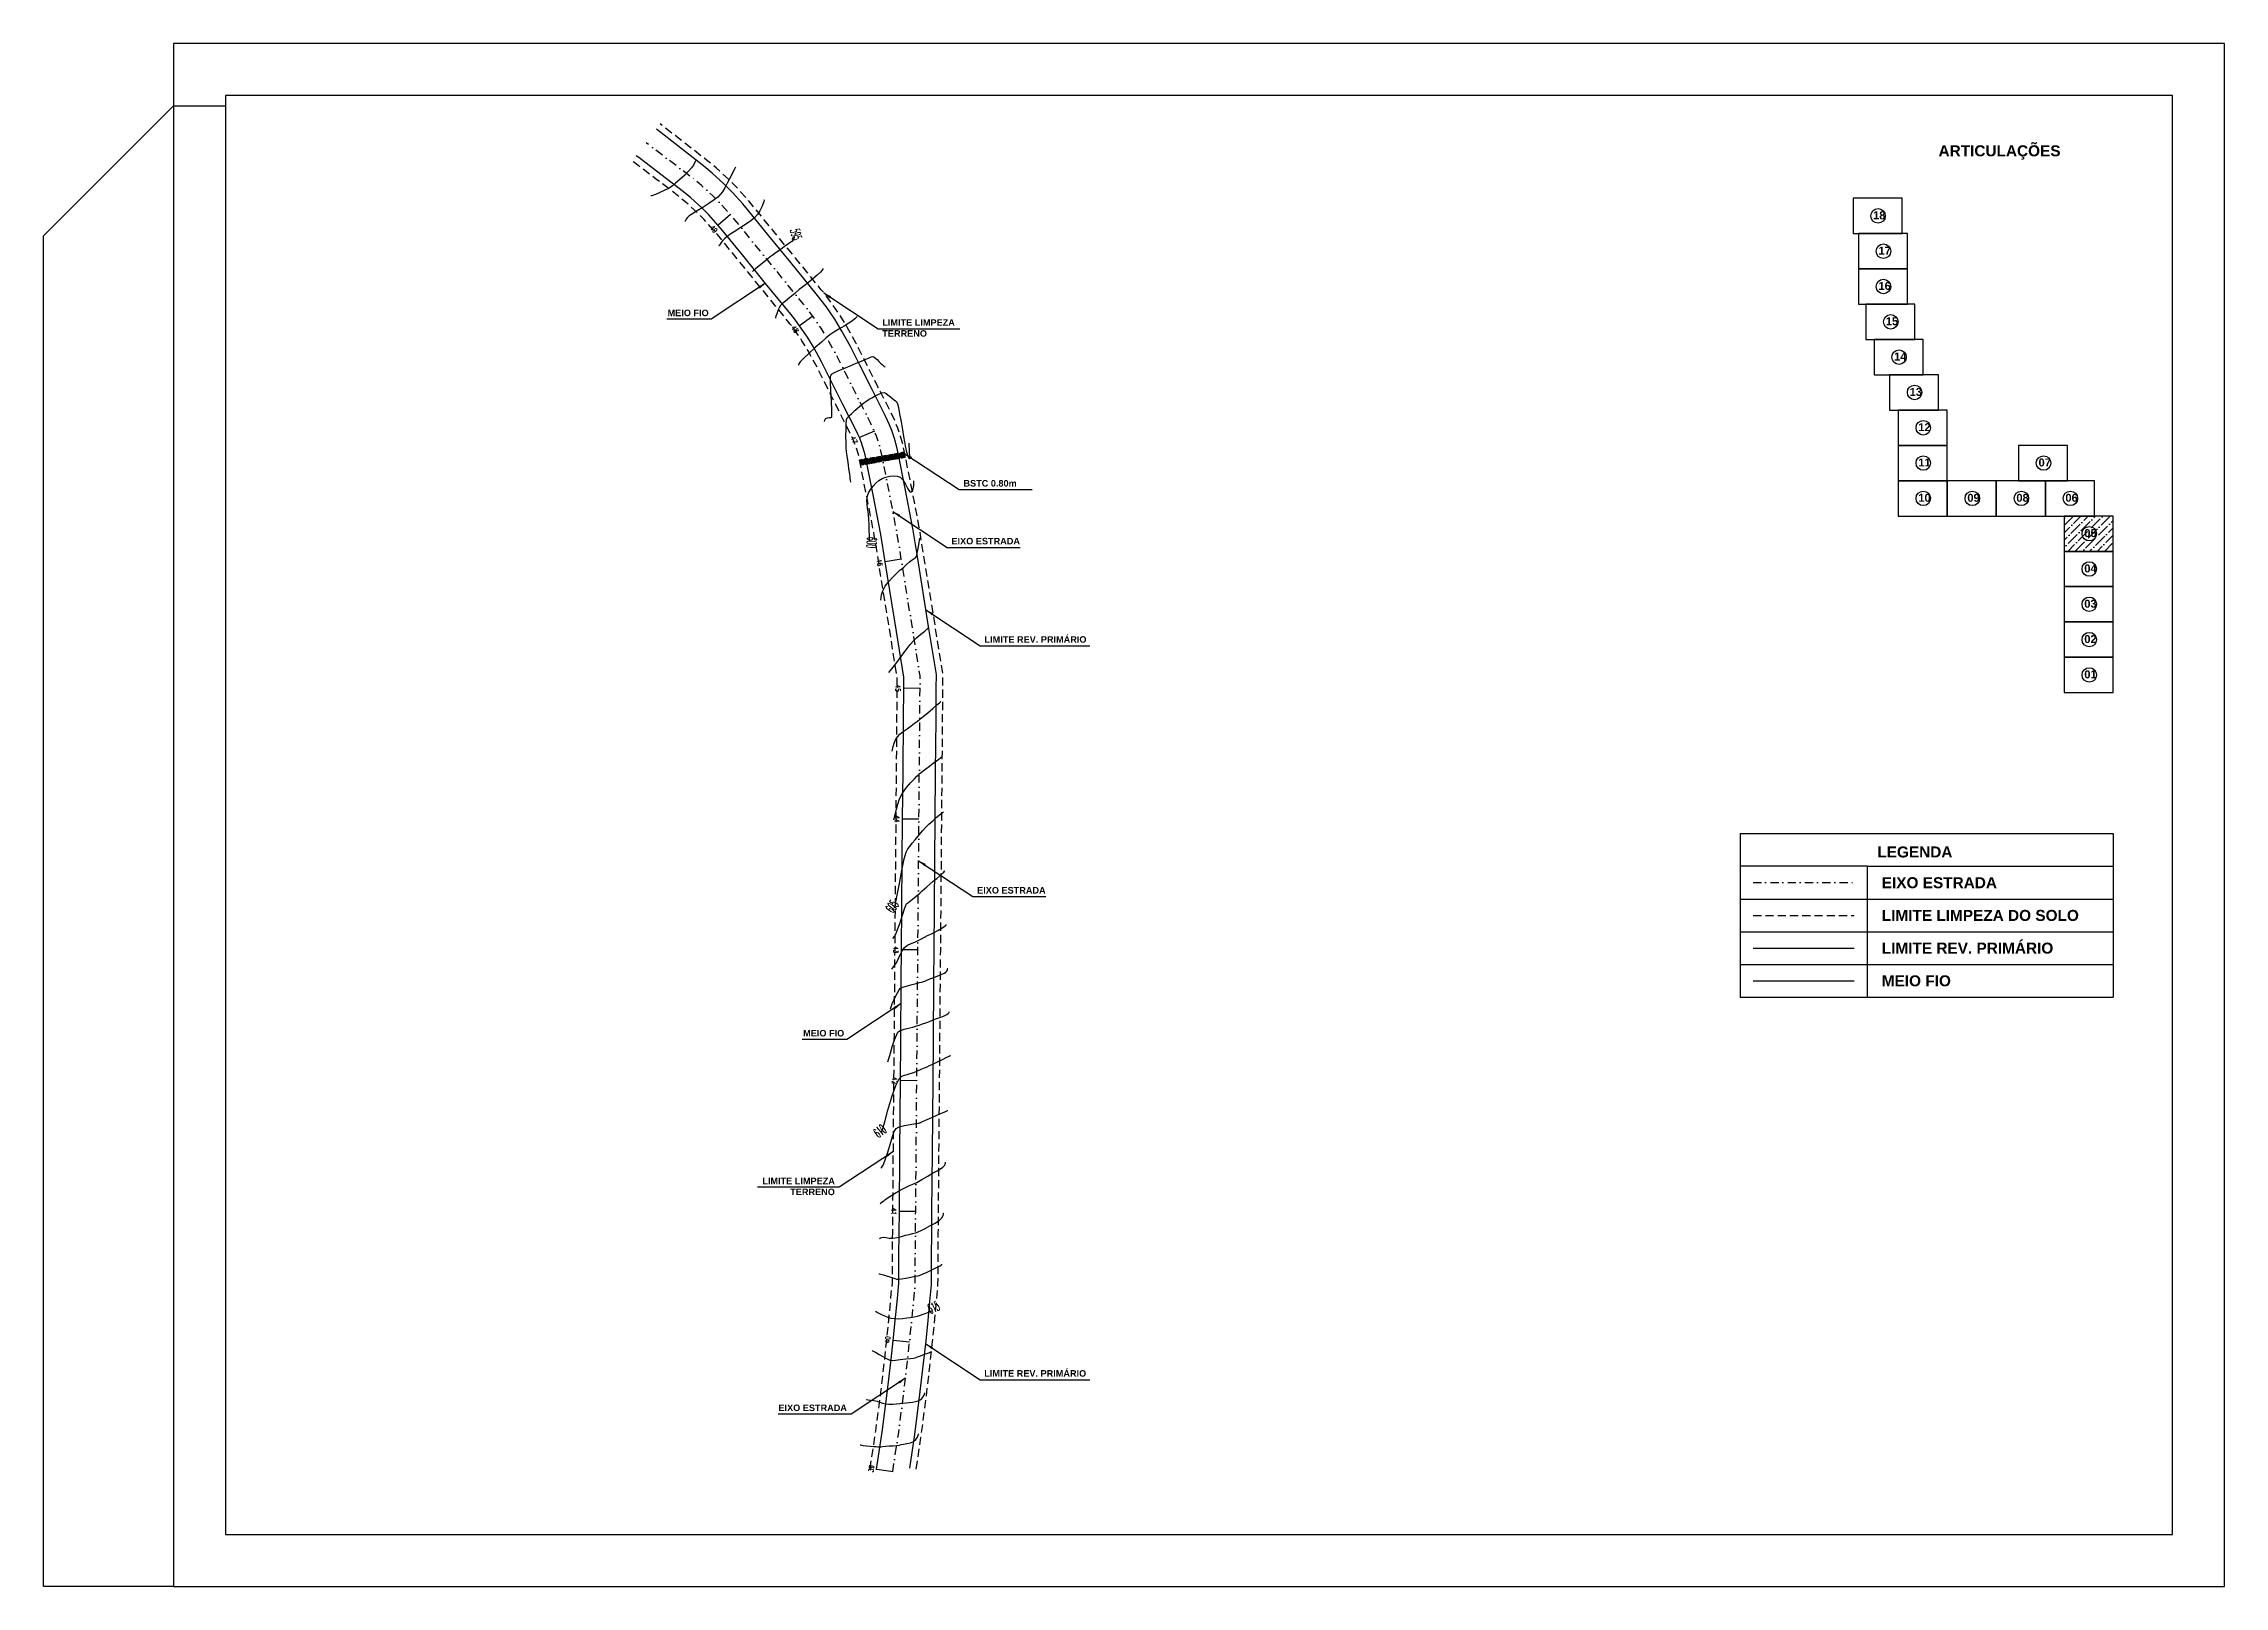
# Model space of a CAD drawing. Header units: millimetres. Extents: x 276147 to 291056, y 9594849 to 9609891.
# Drawn here: x 285743 to 286076.5, y 9596156.8 to 9596392.7 of the extents above; entities that cross this region are included whole.
import ezdxf
from ezdxf.enums import TextEntityAlignment as Align

# ---------------------------------------------------------------- set-up
doc = ezdxf.new("R2010")
doc.units = ezdxf.units.MM
doc.header["$LTSCALE"] = 10
for name, pattern in [('CONTINUO', [0]), ('DASHDOTX2', [50.8, 25.4, -12.7, 0, -12.7]), ('HIDDEN', [0.375, 0.25, -0.125])]:
    doc.linetypes.add(name, pattern=pattern)
for name, color, linetype in [('500-dim1', 6, 'Continuous'), ('CURVAS', 7, 'CONTINUO'), ('Curvas mestras', 30, 'Continuous'), ('Curvas simples', 9, 'Continuous'), ('Curvas texto', 2, 'Continuous'), ('TG', 7, 'CONTINUO'), ('Top_malha_coord', 8, 'Continuous')]:
    doc.layers.add(name, color=color, linetype=linetype)
doc.styles.add('r80', font='romans.shx')
doc.styles.add('ROMAND', font='romand', dxfattribs={"height": 0.2})
doc.styles.add('SIMPLEX', font='simplex', dxfattribs={"height": 0.2})
doc.styles.add('T7', font='arial.ttf')
doc.dimstyles.new('cadnorma_dim1', dxfattribs={"dimscale": 0, "dimtxt": 2, "dimasz": 1.199999999999999, "dimexe": 1, "dimexo": 2.5, "dimgap": 0.6, "dimtad": 1, "dimzin": 4, "dimdsep": 46, "dimtxsty": 'r80', "dimblk": 'ARCHTICK', "dimblk1": 'ARCHTICK', "dimblk2": 'ARCHTICK', "dimcen": -1, "dimdle": 1, "dimclrd": 1, "dimclre": 1, "dimclrt": 2, "dimaunit": 1, "dimazin": 0, "dimtfac": 1, "dimtix": 1, "dimtmove": 2, "dimatfit": 0, "dimfxl": 1, "dimarcsym": 0})

msp = doc.modelspace()

# ---------------------------------------------------------------- texts
at = {"layer": 'Curvas texto', "color": 2, "style": 'SIMPLEX'}
for s, rotation, width, p, p2 in [('595', 284.1775495321612, 0.4412635897929043, (285857.1026541391, 9596364.149093807, 159.0002069068141), (285857.5195248435, 9596362.498918157, 159.0002069068141)), ('600', 266.2079439181902, 0.441263590332834, (285868.9326610692, 9596317.282691224, 164.0002069068141), (285868.8200972463, 9596315.584400833, 164.0002069068141)), ('605', 55.34382889378679, 0.441263589557054, (285872.8749861499, 9596259.618473537, 169.0002069068141), (285873.8428387152, 9596261.018517204, 169.0002069068141)), ('610', 39.11369421633291, 0.4765646777526933, (285870.6894253824, 9596225.276824852, 174.0002069068141), (285872.0100127369, 9596226.350561276, 174.0002069068141)), ('615', 23.60443844418415, 0.4765646772515108, (285878.6183583136, 9596198.400223088, 179.0002069068141), (285880.1779701969, 9596199.081744647, 179.0002069068141))]:
    msp.add_text(s, height=1.5, rotation=rotation, dxfattribs=dict(at, width=width)).set_placement(p, p2, align=Align.FIT)
at = {"layer": 'TG', "color": 5, "extrusion": (-0.0710087131260717, -0.0024250461213777, 0.9974727474028996), "style": 'ROMAND'}
for s, rotation, width, p, p2 in [('49', 38.72830947133851, 0.8555555543479713, (-9581016.871118044, 611679.0227082315, -43396.78896474934), (-9581016.012984524, 611679.7108992346, -43396.78896474934)), ('48', 34.1177691435067, 0.8324324353012441, (-9581001.201987019, 611690.9590590954, -43396.78896474928), (-9581000.29131195, 611691.5760444489, -43396.78896474928)), ('47', 20.86916483197458, 0.8324324312000904, (-9580984.116385581, 611699.5147934281, -43396.78896474934), (-9580983.088549623, 611699.9066521277, -43396.78896474934)), ('46', 7.24910627630432, 0.8324324328696784, (-9580965.340032289, 611702.8683077254, -43396.78896474936), (-9580964.248824678, 611703.0071095704, -43396.78896474936)), ('45', 357.5603196951481, 0.8324324378157885, (-9580946.123103494, 611705.1360709057, -43396.78896474931), (-9580945.024100538, 611705.0892465585, -43396.78896474931)), ('44', 357.5603196904718, 0.8105263114179372, (-9580926.1412317, 611704.2847191477, -43396.78896474936), (-9580925.042228758, 611704.237894801, -43396.78896474936)), ('43', 357.5603196929466, 0.8324324349954552, (-9580906.159359915, 611703.4333673909, -43396.78896474936), (-9580905.060356963, 611703.3865430438, -43396.78896474936)), ('42', 357.56031969653, 0.832432427938996, (-9580886.177488122, 611702.5820156327, -43396.78896474934), (-9580885.07848518, 611702.535191286, -43396.78896474934)), ('41', 357.5603196582522, 0.9935483834458363, (-9580866.195616333, 611701.7306638754, -43396.78896474933), (-9580865.096613389, 611701.6838395279, -43396.78896474933)), ('40', 172.0200262106058, 0.8324324326699759, (-9580845.44304545, 611700.7843262246, -43396.78896474931), (-9580846.532393768, 611700.9370358924, -43396.78896474931)), ('39', 169.5062052037771, 0.8555555616089683, (-9580825.837745326, 611697.5715610859, -43396.78896474933), (-9580826.919347435, 611697.7719030277, -43396.78896474933))]:
    msp.add_text(s, height=0.75, rotation=rotation, dxfattribs=dict(at, width=width)).set_placement(p, p2, align=Align.FIT)
at = {"layer": 'Top_malha_coord', "color": 7, "style": 'T7'}
for s, width, insert, char_height, attachment_point in [('{\\fArial|b1|i0|c0|p34;ARTICULAÇÕES}', 9.05984542533406, (286032.8050452309, 9596377.123368677), 1.682079722240085, 1), ('{\\fArial|b1|i0|c0|p34;MEIO FIO}', 16.67673822349752, (285844.6869683592, 9596351.997461095, 173.3358629888626), 1, 3), ('{\\fArial|b1|i0|c0|p34;LIMITE LIMPEZA\\PTERRENO}', 16.67673822349752, (285871.2450558932, 9596350.531007787, 173.9672285702436), 1, 1), ('{\\fArial|b1|i0|c0|p34;BSTC 0.80m}', 16.67673822349752, (285883.6533787873, 9596325.946032893, 174.7894835222323), 1, 1), ('{\\fArial|b1|i0|c0|p34;EIXO ESTRADA}', 16.67673822349752, (285881.8235154187, 9596317.105897656, 174.6382872578215), 1, 1), ('{\\fArial|b1|i0|c0|p34;LIMITE REV. PRIMÁRIO}', 16.67673822349752, (285886.8788924039, 9596302.06956466, 174.9616164050865), 1, 1), ('{\\fArial|b1|i0|c0|p34;LEGENDA}', 9.05984542533406, (286023.443717457, 9596269.920330828), 1.682079722240085, 1), ('{\\fArial|b1|i0|c0|p34;EIXO ESTRADA}', 16.67673822349752, (285885.7503138708, 9596263.717621708, 174.7880335776717), 1, 1), ('{\\fArial|b1|i0|c0|p34;EIXO ESTRADA}', 20.98438079227344, (286024.1223364054, 9596265.2148174), 1.682079722240085, 1), ('{\\fArial|b1|i0|c0|p34;LIMITE LIMPEZA DO SOLO}', 31.11703686733381, (286024.1223364054, 9596260.2148174), 1.682079722240085, 1), ('{\\fArial|b1|i0|c0|p34;LIMITE REV. PRIMÁRIO}', 41.98582607079879, (286024.1223364054, 9596255.2148174), 1.682079722240085, 1), ('{\\fArial|b1|i0|c0|p34;MEIO FIO}', 41.98582607079879, (286024.1223364054, 9596250.214817401), 1.682079722240085, 1), ('{\\fArial|b1|i0|c0|p34;MEIO FIO}', 16.67673822349752, (285865.4239631962, 9596241.867106324, 174.5443532768782), 1, 3), ('{\\fArial|b1|i0|c0|p34;LIMITE LIMPEZA\\PTERRENO}', 16.67673822349752, (285863.9901183268, 9596219.271586996, 174.4057938198481), 1, 3), ('{\\fArial|b1|i0|c0|p34;LIMITE REV. PRIMÁRIO}', 16.67673822349752, (285886.835235998, 9596189.850930309, 174.6856837042869), 1, 1), ('{\\fArial|b1|i0|c0|p34;EIXO ESTRADA}', 16.67673822349752, (285865.8342150377, 9596184.58532642, 174.4527436269418), 1, 3)]:
    msp.add_mtext_dynamic_manual_height_columns(s, width=width, gutter_width=12.5, heights=[0], dxfattribs=dict(at, insert=insert, char_height=char_height, attachment_point=attachment_point))

# ---------------------------------------------------------------- blocks, each defined once
blk = doc.blocks.new('_ArchTick')
at = {"color": 0, "linetype": 'ByBlock', "const_width": 0.15}
blk.add_lwpolyline([(-0.5, -0.5), (0.5, 0.5)], dxfattribs=at)
blk = doc.blocks.new('ASDF')
at = {"layer": 'Top_malha_coord', "color": 7}
for points in [[(288117.2770572668, 9595425.095165152), (288124.7770572668, 9595425.095165152), (288124.7770572668, 9595430.494073676), (288117.2770572668, 9595430.494073676)], [(288118.1013027223, 9595419.696256628), (288125.6013027224, 9595419.696256628), (288125.6013027224, 9595425.095165152), (288118.1013027223, 9595425.095165152)], [(288118.1013027223, 9595414.297348104), (288125.6013027224, 9595414.297348104), (288125.6013027224, 9595419.696256628), (288118.1013027223, 9595419.696256628)], [(288119.2235212072, 9595408.89843958), (288126.7235212072, 9595408.89843958), (288126.7235212072, 9595414.297348104), (288119.2235212072, 9595414.297348104)], [(288120.4897937645, 9595403.499531057), (288127.9897937645, 9595403.499531057), (288127.9897937645, 9595408.89843958), (288120.4897937645, 9595408.89843958)], [(288122.8676055573, 9595398.100622533), (288130.3676055573, 9595398.100622533), (288130.3676055573, 9595403.499531057), (288122.8676055573, 9595403.499531057)], [(288124.19609628, 9595392.701714007), (288131.69609628, 9595392.701714007), (288131.69609628, 9595398.100622533), (288124.19609628, 9595398.100622533)], [(288124.19609628, 9595387.302805483), (288131.69609628, 9595387.302805483), (288131.69609628, 9595392.701714007), (288124.19609628, 9595392.701714007)], [(288142.5888804331, 9595387.302805483), (288150.0888804331, 9595387.302805483), (288150.0888804331, 9595392.701714007), (288142.5888804331, 9595392.701714007)], [(288124.19609628, 9595381.90389696), (288131.69609628, 9595381.90389696), (288131.69609628, 9595387.302805483), (288124.19609628, 9595387.302805483)], [(288131.69609628, 9595381.90389696), (288139.19609628, 9595381.90389696), (288139.19609628, 9595387.302805483), (288131.69609628, 9595387.302805483)], [(288139.19609628, 9595381.90389696), (288146.69609628, 9595381.90389696), (288146.69609628, 9595387.302805483), (288139.19609628, 9595387.302805483)], [(288146.69609628, 9595381.90389696), (288154.19609628, 9595381.90389696), (288154.19609628, 9595387.302805483), (288146.69609628, 9595387.302805483)], [(288149.5854278603, 9595376.504988436), (288157.0854278603, 9595376.504988436), (288157.0854278603, 9595381.90389696), (288149.5854278603, 9595381.90389696)], [(288149.5854278603, 9595371.106079912), (288157.0854278603, 9595371.106079912), (288157.0854278603, 9595376.504988436), (288149.5854278603, 9595376.504988436)], [(288149.5854278603, 9595365.707171388), (288157.0854278603, 9595365.707171388), (288157.0854278603, 9595371.106079912), (288149.5854278603, 9595371.106079912)], [(288149.5854278603, 9595360.308262864), (288157.0854278603, 9595360.308262864), (288157.0854278603, 9595365.707171388), (288149.5854278603, 9595365.707171388)], [(288149.5854278603, 9595354.90935434), (288157.0854278603, 9595354.90935434), (288157.0854278603, 9595360.308262864), (288149.5854278603, 9595360.308262864)]]:
    blk.add_lwpolyline(points, close=True, dxfattribs=at)
for centre in [(288121.1075160061, 9595427.794619417), (288121.9317614617, 9595422.39571089), (288121.9317614617, 9595416.996802364), (288123.0539799466, 9595411.59789384), (288124.3202525039, 9595406.19898532), (288126.6980642967, 9595400.800076792), (288128.0265550194, 9595395.401168272), (288128.0265550194, 9595390.002259746), (288146.4193391725, 9595390.002259746), (288128.0265550194, 9595384.603351222), (288135.5265550194, 9595384.603351222), (288143.0265550194, 9595384.603351222), (288150.5265550194, 9595384.603351222), (288153.4158865996, 9595379.204442697), (288153.4158865996, 9595373.805534175), (288153.4158865996, 9595368.406625653), (288153.4158865996, 9595363.007717127), (288153.4158865996, 9595357.608808603)]:
    blk.add_circle(centre, 1.10921345708195, dxfattribs=at)
at = {"layer": 'Top_malha_coord', "color": 7, "char_height": 1.216883596980453, "attachment_point": 1, "style": 'T7'}
for s, insert in [('{\\fArial|b1|i0|c0|p34;18}', (288120.3443937709, 9595428.492702857)), ('{\\fArial|b1|i0|c0|p34;17}', (288121.1686392266, 9595423.093794333)), ('{\\fArial|b1|i0|c0|p34;16}', (288121.1686392266, 9595417.694885807)), ('{\\fArial|b1|i0|c0|p34;15}', (288122.2908577114, 9595412.295977283)), ('{\\fArial|b1|i0|c0|p34;14}', (288123.5571302687, 9595406.89706876)), ('{\\fArial|b1|i0|c0|p34;13}', (288125.9349420615, 9595401.498160236)), ('{\\fArial|b1|i0|c0|p34;12}', (288127.2634327842, 9595396.099251712)), ('{\\fArial|b1|i0|c0|p34;11}', (288127.2634327842, 9595390.700343188)), ('{\\fArial|b1|i0|c0|p34;07}', (288145.6562169372, 9595390.700343188)), ('{\\fArial|b1|i0|c0|p34;10}', (288127.2634327842, 9595385.301434664)), ('{\\fArial|b1|i0|c0|p34;09}', (288134.7634327842, 9595385.301434664)), ('{\\fArial|b1|i0|c0|p34;08}', (288142.2634327842, 9595385.301434664)), ('{\\fArial|b1|i0|c0|p34;06}', (288149.7634327842, 9595385.301434664)), ('{\\fArial|b1|i0|c0|p34;05}', (288152.6527643644, 9595379.902526142)), ('{\\fArial|b1|i0|c0|p34;04}', (288152.6527643644, 9595374.503617616)), ('{\\fArial|b1|i0|c0|p34;03}', (288152.6527643644, 9595369.104709093)), ('{\\fArial|b1|i0|c0|p34;02}', (288152.6527643644, 9595363.705800567)), ('{\\fArial|b1|i0|c0|p34;01}', (288152.6527643644, 9595358.306892043))]:
    blk.add_mtext_dynamic_manual_height_columns(s, width=9.05984542533406, gutter_width=12.5, heights=[0], dxfattribs=dict(at, insert=insert))

# ---------------------------------------------------------------- hatches: boundary and pattern name
at = {"layer": 'Top_malha_coord'}
h = msp.add_hatch(dxfattribs=at)
h.set_pattern_fill('ANSI36', scale=0.05)
h.set_pattern_definition([(45, (-61.41252990171779, 925.9618606809527), (0.0841899011350234, 0.3086963041617522), [0.396875, -0.079375, 0, -0.079375])])
h.paths.add_polyline_path([(285867.9018196581, 9596328.207939217), (285867.7656029442, 9596328.996218659), (285874.6445918244, 9596330.189711843), (285874.7807958706, 9596329.401506213)])
h = msp.add_hatch(dxfattribs=at)
h.set_pattern_fill('ANSI36', color=8, scale=0.25)
h.set_pattern_definition([(45, (-2097.550440302643, 960.1335402280092), (0.4209495056751168, 1.54348152080876), [1.984375, -0.396875, 0, -0.396875])])
h.paths.add_polyline_path([(286059.5349875575, 9596320.441803092), (286052.0349875576, 9596320.441803092), (286052.0349875576, 9596315.042894568), (286059.5349875575, 9596315.042894568)])
h.paths.add_polyline_path([(286056.9746597541, 9596317.742348833, -1), (286054.7562328399, 9596317.742348833, -1)], flags=0)
h.paths.add_polyline_path([(286054.7267170852, 9596316.554096684), (286057.2260598618, 9596316.554096684), (286057.2260598618, 9596319.061740167), (286054.7267170852, 9596319.061740167)], flags=24)

# ---------------------------------------------------------------- linework, layer by layer
at = {"color": 8, "linetype": 'HIDDEN', "ltscale": 0.5}
msp.add_line((286004.4542974219, 9596259.38561223), (286019.8968725264, 9596259.38561223), dxfattribs=at)
at = {"color": 8, "linetype": 'HIDDEN', "ltscale": 0.5, "extrusion": (-0.0710087131260717, -0.0024250461213777, 0.9974727474028996), "flags": 128}
for points, elevation in [([(-9580826.138863381, 611704.1899273572), (-9580830.914094178, 611705.0852089331), (-9580836.94744789, 611706.0825851879), (-9580842.133024838, 611706.8741576561), (-9580845.086679453, 611707.2882142228), (-9580848.085652404, 611707.708299231), (-9580851.524528129, 611708.1540071666), (-9580854.10594814, 611708.488581452), (-9580858.51963651, 611708.6601969319), (-9580862.063845912, 611708.8112022484), (-9580865.337501483, 611708.9506792087), (-9580874.445811251, 611709.3387508226), (-9580885.319371339, 611709.8020315289), (-9580891.268304998, 611710.0554934664), (-9580900.711695313, 611710.4578405055), (-9580905.301242828, 611710.6533840117), (-9580911.892304033, 611710.9342038298), (-9580918.93720298, 611711.2343602503), (-9580925.28311495, 611711.5047354863), (-9580932.558648713, 611711.8147183815), (-9580940.504943367, 611712.1532798529), (-9580945.277164333, 611712.3566063942), (-9580947.476989921, 611712.4349875103), (-9580954.959384125, 611711.4971451998), (-9580965.709259082, 611710.1297593126), (-9580969.999048, 611709.5840966842), (-9580976.207579989, 611708.5964276834), (-9580981.355521621, 611707.758835744), (-9580982.615357371, 611707.5439799929), (-9580984.013673434, 611707.1996905463), (-9580985.271907054, 611706.8135944732), (-9580986.179802708, 611706.4877412826), (-9580986.923668684, 611706.1902216653), (-9580987.71234059, 611705.8426103694), (-9580991.728969496, 611703.9831335128), (-9580995.539558621, 611702.2190416642), (-9580998.449328288, 611700.8719793638), (-9581000.900390811, 611699.6443115437), (-9581002.78131596, 611698.5704241596), (-9581004.794552473, 611697.2830813554), (-9581005.821398467, 611696.5670078426), (-9581006.851886762, 611695.8048881552), (-9581011.747850407, 611692.0739748965), (-9581015.963246163, 611688.8616799305), (-9581020.098715411, 611685.7102920641), (-9581020.997929454, 611685.0073342246), (-9581022.846593406, 611683.4413717868), (-9581024.21386574, 611682.1681773497), (-9581025.949790709, 611680.3902383051), (-9581027.089240788, 611679.1102000296), (-9581033.02132248, 611672.0015654345)], -43396.78896474935), ([(-9580826.379926182, 611697.1133901282), (-9580826.482335629, 611697.1323591016), (-9580832.130032215, 611698.191214455), (-9580838.046482088, 611699.1692652865), (-9580843.147110268, 611699.9478704205), (-9580846.05846869, 611700.3559977162), (-9580849.021071283, 611700.7709880614), (-9580852.424262892, 611701.2120710295), (-9580854.692990374, 611701.5061176663), (-9580858.804610232, 611701.6659879503), (-9580862.361819029, 611701.8175471234), (-9580865.635472279, 611701.9570239843), (-9580874.743785197, 611702.3450957319), (-9580885.617344169, 611702.8083763908), (-9580891.566278633, 611703.0618383628), (-9580901.009668428, 611703.4641853789), (-9580905.599216394, 611703.6597289043), (-9580912.190276835, 611703.9405486905), (-9580919.235176103, 611704.2407051247), (-9580925.581088066, 611704.511080361), (-9580932.856621828, 611704.8210632554), (-9580940.802916488, 611705.159624727), (-9580945.550782459, 611705.361913593), (-9580947.164329886, 611705.4194052632), (-9580954.082457632, 611704.5522880371), (-9580964.825974958, 611703.1857108424), (-9580969.007288933, 611702.6538462623), (-9580975.095628442, 611701.6852977878), (-9580980.205027374, 611700.8539769091), (-9580981.188309588, 611700.6862853351), (-9580982.148682564, 611700.4498250055), (-9580983.06161134, 611700.1696876639), (-9580983.69689696, 611699.9416770544), (-9580984.211476056, 611699.7358639352), (-9580984.83009992, 611699.4632022083), (-9580988.788200315, 611697.6308208103), (-9580992.59878945, 611695.8667289634), (-9580995.410794668, 611694.5649261938), (-9580997.59515697, 611693.4708409592), (-9580999.15816712, 611692.5784626072), (-9581000.905465752, 611691.4611709729), (-9581001.737421958, 611690.8810043216), (-9581002.649111735, 611690.2067446156), (-9581007.505076453, 611686.5063120833), (-9581011.720471626, 611683.2940175651), (-9581015.821560064, 611680.1688292031), (-9581016.578383919, 611679.577184467), (-9581018.196609093, 611678.2064216267), (-9581019.32163025, 611677.1588097907), (-9581020.828515502, 611675.6154538378), (-9581021.786372507, 611674.5394140518), (-9581022.45601367, 611673.7369580971), (-9581024.51595786, 611671.2006698066), (-9581027.203491349, 611667.8916678517), (-9581027.504593099, 611667.5209391157)], -43396.78896474944)]:
    msp.add_lwpolyline(points, dxfattribs=dict(at, elevation=elevation))
at = {"layer": '500-dim1', "ltscale": 0.1}
for points in [[(285762.8124201144, 9596156.787109517), (286076.5308316656, 9596156.787109517), (286076.5308316656, 9596392.671586048), (285762.8124201144, 9596392.671586048)], [(285770.7546583815, 9596164.72934778), (286068.5885933985, 9596164.72934778), (286068.5885933985, 9596384.729347782), (285770.7546583815, 9596384.729347782)]]:
    msp.add_lwpolyline(points, close=True, dxfattribs=at)
msp.add_lwpolyline([(285762.8124201144, 9596156.787109517), (285742.9568244466, 9596156.787109517), (285742.9568244466, 9596363.28530446), (285762.8124201144, 9596383.140900126), (285770.7546583815, 9596383.140900126)], dxfattribs=at)
at = {"layer": 'CURVAS', "color": 2, "linetype": 'CONTINUO'}
for points, elevation in [([(285857.6370560721, 9596363.564739456), (285857.6370560721, 9596363.564739456)], 159.0002069068141), ([(285869.2397614837, 9596316.24585199), (285869.2397614837, 9596316.24585199)], 164.0002069068141), ([(285873.0359069319, 9596260.510708883), (285873.0359069319, 9596260.510708883)], 169.0002069068141), ([(285871.1064348378, 9596226.099197008), (285871.1064348378, 9596226.099197008)], 174.0002069068141), ([(285879.5861569816, 9596199.23237405), (285879.5861569816, 9596199.23237405)], 179.0002069068141)]:
    msp.add_lwpolyline(points, dxfattribs=dict(at, elevation=elevation))
at = {"layer": 'Curvas mestras', "linetype": 'CONTINUO'}
for points, elevation in [([(285857.7122796821, 9596363.266968504), (285857.7426629759, 9596363.055822808), (285857.7295238833, 9596362.84367392), (285857.6337833953, 9596362.653588437), (285857.3932521233, 9596362.42865781), (285856.9399635367, 9596362.091974622), (285856.2501158981, 9596361.601810027), (285855.4765711071, 9596361.05712586), (285854.8163591834, 9596360.592056118), (285854.4007904134, 9596360.293775532), (285854.0983189238, 9596360.061609108), (285853.7116814401, 9596359.74791628), (285853.1090599891, 9596359.256105773), (285852.4204197385, 9596358.693755072), (285851.8411720433, 9596358.21948984), (285851.5172652207, 9596357.95192401), (285851.3968053394, 9596357.849641524), (285851.3784381939, 9596357.831212277), (285851.3776602741, 9596357.828649603), (285851.37737301, 9596357.827705216), (285851.3773320677, 9596357.82756986)], 159.0002069068141), ([(285869.2613552058, 9596316.571638836), (285869.2704235188, 9596316.913241547), (285869.2676606074, 9596317.466840142), (285869.246472152, 9596318.25490772), (285869.2107611863, 9596319.146188013), (285869.1670591984, 9596319.970990956), (285869.1198687503, 9596320.60773741), (285869.0655754871, 9596321.127290064), (285868.9985382236, 9596321.648623308), (285868.9240271305, 9596322.258363172), (285868.8909669603, 9596322.913743228), (285868.9591930444, 9596323.539650787), (285869.170071245, 9596324.079892943), (285869.4910853394, 9596324.553963412), (285869.8712507394, 9596325.000276584), (285870.2729242824, 9596325.443513677), (285870.7118434083, 9596325.853430633), (285871.2170909591, 9596326.186049793), (285871.8025011882, 9596326.408245748), (285872.4209219488, 9596326.530301284), (285873.0099537173, 9596326.573353294), (285873.5221357132, 9596326.540881833), (285873.9697552497, 9596326.365759384), (285874.3800395935, 9596325.963203443), (285874.7726338897, 9596325.308094883), (285875.1368580922, 9596324.613970675), (285875.4544529059, 9596324.154029826), (285875.7099042927, 9596324.12375854), (285875.898689546, 9596324.407775523), (285876.0190329869, 9596324.81298446), (285876.0737204757, 9596325.177029464), (285876.0837962742, 9596325.460518014), (285876.0748650807, 9596325.654797142), (285876.0678984831, 9596325.758094754), (285876.0653324529, 9596325.796151543), (285876.064965766, 9596325.801588524)], 164.0002069068141), ([(285873.0649839338, 9596260.552769773), (285873.0918433499, 9596260.60444839), (285873.130705048, 9596260.69794184), (285873.1901673158, 9596260.888730468), (285873.3056595785, 9596261.393157136), (285873.5193196233, 9596262.467781033), (285873.852425159, 9596264.23304672), (285874.2428162332, 9596266.264937004), (285874.6074737004, 9596268.003318984), (285874.8901456239, 9596269.038880808), (285875.1416476947, 9596269.565592987), (285875.4395642419, 9596269.928250957), (285875.8366777279, 9596270.397987032), (285876.2865636596, 9596270.951304154), (285876.7179952269, 9596271.491047213), (285877.084352098, 9596271.947775668), (285877.4374407247, 9596272.362915112), (285877.853670061, 9596272.805606147), (285878.3818114547, 9596273.320698252), (285878.9600756758, 9596273.855875583), (285879.4990345671, 9596274.33452832), (285879.9260813139, 9596274.69612184), (285880.2358979346, 9596274.94439884), (285880.4399846993, 9596275.09917656), (285880.5529094642, 9596275.180985292), (285880.6014920879, 9596275.213214627), (285880.6156173605, 9596275.219970513), (285880.6204428887, 9596275.221415987), (285880.6222212955, 9596275.221949), (285880.6224750386, 9596275.222024893)], 169.0002069068141), ([(285871.1198575218, 9596226.110110797), (285871.1332490873, 9596226.132488776), (285871.1540732403, 9596226.182817867), (285871.196383661, 9596226.317804197), (285871.3230771004, 9596226.770086937), (285871.609264714, 9596227.816291897), (285872.0976880126, 9596229.588961128), (285872.7016289235, 9596231.644300593), (285873.3020018251, 9596233.394433264), (285873.8076243806, 9596234.4001058), (285874.2389313789, 9596234.816550076), (285874.6442610017, 9596234.947622653), (285875.0668327702, 9596235.048891358), (285875.5293906792, 9596235.182770267), (285876.0495611656, 9596235.363385627), (285876.6293155251, 9596235.595255062), (285877.2080115418, 9596235.84447104), (285877.7093489846, 9596236.067518745), (285878.0930484455, 9596236.239397824), (285878.4628899508, 9596236.409168476), (285878.9586692719, 9596236.644404912), (285879.6642935347, 9596236.98524182), (285880.4401011724, 9596237.362046227), (285881.0905389912, 9596237.677745957), (285881.4697175912, 9596237.859964184), (285881.6303996349, 9596237.935113862), (285881.6750082698, 9596237.954300642), (285881.6896507459, 9596237.960367283), (285881.6951671062, 9596237.963090286), (285881.6960812789, 9596237.963981273), (285881.6961654693, 9596237.964319127), (285881.6961961617, 9596237.964443533), (285881.6962010989, 9596237.964461096)], 174.0002069068141), ([(285878.9098565365, 9596198.936842415), (285878.4210901233, 9596198.72723494), (285877.9124765039, 9596198.516533492), (285877.4514208108, 9596198.338663226), (285877.0197299461, 9596198.192496324), (285876.5778119914, 9596198.06814618), (285876.0927671009, 9596197.957397277), (285875.5584684199, 9596197.858743107), (285874.9754785109, 9596197.772351567), (285874.3512604766, 9596197.701638337), (285873.7208652478, 9596197.662998693), (285873.1262423085, 9596197.676075917), (285872.5973414514, 9596197.755083384), (285872.1161163657, 9596197.892511597), (285871.6525250262, 9596198.075420717), (285871.1911718853, 9596198.286587907), (285870.7752561484, 9596198.491656303), (285870.4626261557, 9596198.651982732), (285870.2925389256, 9596198.73999762), (285870.2298750389, 9596198.772425022), (285870.2209232127, 9596198.777057637)], 179.0002069068141)]:
    msp.add_lwpolyline(points, dxfattribs=dict(at, elevation=elevation))
at = {"layer": 'Curvas simples', "linetype": 'CONTINUO'}
for points, elevation in [([(285842.6705458168, 9596374.72934778), (285842.6332575018, 9596374.653322937), (285842.3400502637, 9596374.080926916), (285842.059696907, 9596373.656607777), (285841.647774262, 9596373.19909434), (285841.0131346114, 9596372.582760608), (285840.2777376735, 9596371.904566692), (285839.6168197224, 9596371.317118766), (285839.1530417593, 9596370.93033342), (285838.7987709596, 9596370.683380183), (285838.4138009961, 9596370.472736793), (285837.8994052353, 9596370.220720943), (285837.3227768425, 9596369.9529919), (285836.792594316, 9596369.721045274), (285836.395209977, 9596369.56416616), (285836.1276889896, 9596369.472801788), (285835.9647767407, 9596369.42519222), (285835.8810162005, 9596369.401978703), (285835.8501568675, 9596369.393426588), (285835.8457491324, 9596369.392205063)], 156.0002069068141), ([(285848.8104881834, 9596373.788935564), (285848.7425217969, 9596373.683347484), (285848.6724266311, 9596373.561588947), (285848.560335717, 9596373.350061372), (285848.3956718818, 9596373.023180148), (285848.1718074308, 9596372.57513068), (285847.8830993579, 9596372.005041676), (285847.5319923419, 9596371.32982969), (285847.1532738279, 9596370.637572622), (285846.789819161, 9596370.034138214), (285846.4579082779, 9596369.587374708), (285846.0674498366, 9596369.213064304), (285845.5017582985, 9596368.78897158), (285844.6946688177, 9596368.233806532), (285843.7820990929, 9596367.630067822), (285842.950488837, 9596367.101202404), (285842.3432101885, 9596366.73663634), (285841.931372148, 9596366.489722408), (285841.6430214393, 9596366.279794944), (285841.4185392778, 9596366.04731566), (285841.2476648386, 9596365.817254623), (285841.1324788573, 9596365.635709532), (285841.071503884, 9596365.535839977), (285841.0490389101, 9596365.499045135), (285841.0458290445, 9596365.493788652)], 157.0002069068141), ([(285853.1363622983, 9596368.864331152), (285853.1620423992, 9596368.730407014), (285853.1396116843, 9596368.556298243), (285853.0397661706, 9596368.230806662), (285852.8297564977, 9596367.723982852), (285852.51946922, 9596367.117822085), (285852.1294507749, 9596366.522309488), (285851.6716492149, 9596366.018080397), (285851.1236254548, 9596365.56837437), (285850.4543411388, 9596365.107082283), (285849.6581409183, 9596364.589575352), (285848.8308993765, 9596364.057145387), (285848.093873995, 9596363.57256354), (285847.5391451955, 9596363.18147946), (285847.1420891265, 9596362.861065384), (285846.848903556, 9596362.571369177), (285846.6153817369, 9596362.285198057), (285846.4356931593, 9596362.026372133), (285846.3136015859, 9596361.831469007), (285846.2488324431, 9596361.725386767), (285846.2249706286, 9596361.686303096), (285846.221562144, 9596361.680720247)], 158.0002069068141), ([(285862.1377498467, 9596358.265147757), (285862.1468452449, 9596358.160102613), (285862.0555903484, 9596358.00969366), (285861.7780429419, 9596357.714147473), (285861.2594157368, 9596357.244872086), (285860.6127572203, 9596356.694771426), (285859.9930797667, 9596356.187122598), (285859.5071826404, 9596355.804615803), (285859.0690271608, 9596355.467578998), (285858.5443645214, 9596355.0557529), (285857.8473912017, 9596354.491240423), (285857.0860844714, 9596353.865608336), (285856.4168668874, 9596353.312785596), (285855.9565003573, 9596352.924510945), (285855.6631074032, 9596352.62375484), (285855.4551471323, 9596352.291299844), (285855.2679110391, 9596351.84755684), (285855.1040021314, 9596351.371469067), (285854.9828545769, 9596350.981615288), (285854.9172063317, 9596350.765428253), (285854.8930200791, 9596350.685779877), (285854.889564931, 9596350.67440182)], 160.0002069068141), ([(285867.4208571688, 9596350.9301438), (285867.0431768867, 9596350.578609345), (285866.6804865497, 9596350.288815105), (285866.1355842101, 9596349.920550805), (285865.3999551265, 9596349.489567347), (285864.5832669936, 9596349.029601857), (285863.8247277835, 9596348.578889856), (285863.2130143743, 9596348.152397133), (285862.6346609451, 9596347.672008563), (285861.9256656103, 9596347.036339844), (285860.9883215489, 9596346.193018617), (285859.9900977859, 9596345.285716766), (285859.1647616107, 9596344.507119797), (285858.6854674244, 9596344.003051862), (285858.4829393698, 9596343.73190252), (285858.4272948844, 9596343.60520134), (285858.4093525319, 9596343.546113463), (285858.4027422315, 9596343.524344608), (285858.4017969089, 9596343.52123488)], 161.0002069068141), ([(285862.4023877481, 9596334.87524382), (285862.4277043944, 9596335.087738214), (285862.4870039339, 9596335.230971223), (285862.6252395449, 9596335.36072568), (285862.860067709, 9596335.447739912), (285863.1328717317, 9596335.4977137), (285863.3659688398, 9596335.525082132), (285863.49887192, 9596335.58213268), (285863.5398880202, 9596335.872538887), (285863.514521618, 9596336.637824453), (285863.4490756472, 9596338.000280105), (285863.3730474101, 9596339.605269626), (285863.3167328828, 9596340.97892581), (285863.3206620345, 9596341.77274854), (285863.4663096467, 9596342.139704056), (285863.8453849294, 9596342.358129667), (285864.5138759036, 9596342.651356816), (285865.3848854777, 9596343.022708587), (285866.3357945946, 9596343.420504307), (285867.2550525112, 9596343.799452012), (285868.0753820828, 9596344.139808537), (285868.74057437, 9596344.428218443), (285869.2145804296, 9596344.65053212), (285869.5419980582, 9596344.789411483), (285869.7875842714, 9596344.826726373), (285870.008047463, 9596344.752053337), (285870.2279050584, 9596344.585800378), (285870.4636253019, 9596344.356086284), (285870.7238916253, 9596344.092192197), (285870.9862625525, 9596343.828060133), (285871.2205126796, 9596343.598793348), (285871.4024232817, 9596343.431522593), (285871.5318138514, 9596343.321474228), (285871.6145132157, 9596343.255898805), (285871.6576474357, 9596343.222411146), (285871.6735385936, 9596343.21007432), (285871.675809549, 9596343.208311256)], 162.0002069068141), ([(285866.4172587512, 9596325.608116852), (285866.3756227031, 9596325.939789563), (285866.3433549424, 9596326.193149617), (285866.3057118734, 9596326.482286073), (285866.2641401848, 9596326.791077448), (285866.2125049851, 9596327.15976506), (285866.142779739, 9596327.642683007), (285866.0509682746, 9596328.269383093), (285865.9492169529, 9596328.970296664), (285865.8537040346, 9596329.651077632), (285865.7779803703, 9596330.255666716), (285865.7250757614, 9596330.881167237), (285865.6953916034, 9596331.662969427), (285865.6887573344, 9596332.673689336), (285865.7027091562, 9596333.734842813), (285865.7342118729, 9596334.605167432), (285865.7804688132, 9596335.109080344), (285865.8396514345, 9596335.333716553), (285865.9101685081, 9596335.43188875), (285866.004065625, 9596335.541301252), (285866.1879229444, 9596335.73922821), (285866.5419566702, 9596336.087837493), (285867.1082528584, 9596336.614900613), (285867.7763861358, 9596337.21061381), (285868.39780297, 9596337.730776753), (285868.8670250034, 9596338.072912747), (285869.2508778764, 9596338.301442256), (285869.6592589857, 9596338.52250572), (285870.1667507252, 9596338.808919843), (285870.7066478921, 9596339.100193333), (285871.176926646, 9596339.302505508), (285871.509762369, 9596339.342549833), (285871.7741106943, 9596339.229053017), (285872.0731284656, 9596338.991255704), (285872.4749700707, 9596338.66646064), (285872.9077809154, 9596338.324245133), (285873.2647072583, 9596338.04225125), (285873.4718642445, 9596337.850083347), (285873.5872480789, 9596337.58519933), (285873.7018235266, 9596337.037016401), (285873.8835142477, 9596336.070465786), (285874.1080819365, 9596334.85252054), (285874.3282479581, 9596333.625665637), (285874.5061560435, 9596332.58960368), (285874.641646667, 9596331.77291002), (285874.7439826681, 9596331.16137764), (285874.8239683905, 9596330.729569672), (285874.8985757495, 9596330.407125708), (285874.986317169, 9596330.112455605), (285875.0987522114, 9596329.789430937), (285875.2196138591, 9596329.483769808), (285875.3256803531, 9596329.266653242), (285875.3981362636, 9596329.200913336), (285875.4357882473, 9596329.316002905), (285875.4418505021, 9596329.633027714), (285875.4215263106, 9596330.143116184), (285875.3879776971, 9596330.717500197), (285875.3563536744, 9596331.197433516), (285875.3383299097, 9596331.464694833), (285875.3316903483, 9596331.563159335), (285875.3307415066, 9596331.57722659)], 163.0002069068141), ([(285871.0105452157, 9596307.580995964), (285871.1407395241, 9596308.388356773), (285871.3221411743, 9596309.007497903), (285871.6738584552, 9596309.718331313), (285872.2250322533, 9596310.44709888), (285872.8486339078, 9596311.109768467), (285873.3785938072, 9596311.619738776), (285873.6927372237, 9596311.919166423), (285873.8444649843, 9596312.065240093), (285873.931073018, 9596312.143908372), (285874.0402517576, 9596312.23374744), (285874.2212724069, 9596312.383850597), (285874.5138007839, 9596312.635939736), (285874.9343526087, 9596313.006902052), (285875.406839145, 9596313.414276388), (285875.8320242149, 9596313.750763593), (285876.1333012708, 9596313.943094112), (285876.3245813235, 9596314.05409878), (285876.4424100924, 9596314.1806385), (285876.5211049131, 9596314.404002063), (285876.5860860149, 9596314.743202172), (285876.6605476668, 9596315.201683193), (285876.7594871012, 9596315.762470957), (285876.8651051143, 9596316.326924067), (285876.9514046899, 9596316.775984716), (285876.9992386742, 9596317.023460535), (285877.0168611031, 9596317.114636963), (285877.0193785306, 9596317.1276616)], 165.0002069068141), ([(285872.2320231088, 9596296.498725172), (285872.7076666708, 9596297.078609033), (285873.107623377, 9596297.582269987), (285873.6287246328, 9596298.264228698), (285874.2515027857, 9596299.106507104), (285874.9088486366, 9596299.993352914), (285875.5217430131, 9596300.784571728), (285876.033153311, 9596301.376832362), (285876.4739911026, 9596301.814255642), (285876.8971555243, 9596302.177825492), (285877.3361014401, 9596302.529481927), (285877.7465167889, 9596302.854990253), (285878.0646435768, 9596303.121075064), (285878.2457141547, 9596303.30355833), (285878.3209039085, 9596303.414658524), (285878.3403751374, 9596303.475696897), (285878.3462397343, 9596303.506035423), (285878.3483995538, 9596303.51721398), (285878.3487088092, 9596303.518810837)], 166.0002069068141), ([(285872.7331315061, 9596284.508542636), (285872.8992479067, 9596285.220434437), (285873.0514342164, 9596285.726233076), (285873.2697728898, 9596286.2363508), (285873.564572143, 9596286.67473424), (285873.9490823015, 9596287.06898762), (285874.4372892502, 9596287.472627554), (285875.0254285935, 9596287.920384312), (285875.6387381568, 9596288.371827263), (285876.1847075827, 9596288.76774022), (285876.6085710009, 9596289.077130683), (285877.0065390273, 9596289.381915264), (285877.5125670918, 9596289.792237267), (285878.2079167583, 9596290.373921657), (285878.9630646404, 9596291.01551604), (285879.5957946969, 9596291.561251577), (285879.9701866678, 9596291.89403122), (285880.1355062693, 9596292.051452877), (285880.1873195167, 9596292.10979078), (285880.2062586947, 9596292.133870326), (285880.2132364719, 9596292.142741984), (285880.2142329978, 9596292.144009253)], 167.0002069068141), ([(285873.0325606704, 9596274.01316316), (285873.1520539246, 9596274.562507996), (285873.2569790739, 9596275.025301043), (285873.4008160709, 9596275.629650384), (285873.5949361039, 9596276.36159648), (285873.886424031, 9596277.182875363), (285874.3312892514, 9596278.049152914), (285874.9501348013, 9596278.908987263), (285875.6219128539, 9596279.682512376), (285876.1901678832, 9596280.282760648), (285876.5383799128, 9596280.650694497), (285876.7097712446, 9596280.8390155), (285876.7875011576, 9596280.928359132), (285876.8452893671, 9596280.989732075), (285876.9191092391, 9596281.055633696), (285877.0354960026, 9596281.14893844), (285877.2213274339, 9596281.292046748), (285877.5048421911, 9596281.505479153), (285877.9146237926, 9596281.809284937), (285878.4557004749, 9596282.206976786), (285879.0388950166, 9596282.635926327), (285879.5514742472, 9596283.016971672), (285879.9073214364, 9596283.288813924), (285880.1267765459, 9596283.461615177), (285880.2567933223, 9596283.563403817), (285880.3381705416, 9596283.619716957), (285880.3870890661, 9596283.64613544), (285880.4135747885, 9596283.655748827), (285880.4266711868, 9596283.659670692), (285880.4314967152, 9596283.661116164), (285880.4321852087, 9596283.661322616)], 168.0002069068141), ([(285872.8760237998, 9596255.83311906), (285873.093770267, 9596256.147870513), (285873.2940661908, 9596256.532091087), (285873.5826131299, 9596257.224465912), (285873.9559398953, 9596258.266810307), (285874.3433274544, 9596259.421116892), (285874.6572464486, 9596260.379419148), (285874.8341428592, 9596260.913392808), (285874.9063668983, 9596261.113281276), (285874.9302424719, 9596261.14896434), (285874.9655481208, 9596261.172055563), (285875.0858723522, 9596261.26108036), (285875.3682559946, 9596261.47629515), (285875.8532386076, 9596261.851186218), (285876.4353400938, 9596262.312163915), (285876.9725801904, 9596262.758869352), (285877.3652217745, 9596263.11880865), (285877.6825111293, 9596263.430936757), (285878.035941436, 9596263.762071207), (285878.5054623676, 9596264.160651607), (285879.0448612678, 9596264.60160255), (285879.5763866169, 9596265.041467173), (285880.0330872904, 9596265.439877907), (285880.3912327644, 9596265.768814268), (285880.6378955677, 9596266.003341746), (285880.7692164908, 9596266.129313793), (285880.8175981274, 9596266.17572484), (285880.8245090175, 9596266.1823545)], 170.0002069068141), ([(285872.7161395653, 9596251.155528352), (285873.1099727574, 9596251.704055732), (285873.3956074432, 9596252.148420867), (285873.6947271224, 9596252.70030645), (285873.9738916185, 9596253.323670052), (285874.2688262017, 9596253.93910404), (285874.6325430564, 9596254.456360232), (285875.1006426493, 9596254.813525023), (285875.6390651043, 9596255.062019633), (285876.1963373991, 9596255.281596014), (285876.7302654992, 9596255.533398297), (285877.2357700237, 9596255.804127473), (285877.7170468386, 9596256.061870072), (285878.1824336062, 9596256.286519663), (285878.6568199898, 9596256.505169362), (285879.1692343592, 9596256.756718647), (285879.7285331761, 9596257.063487682), (285880.2628745391, 9596257.381491667), (285880.6802450736, 9596257.650170477), (285880.9153027181, 9596257.824069714), (285881.0093995026, 9596257.918155877), (285881.0305598724, 9596257.962502068), (285881.0357441456, 9596257.983261824), (285881.0376540312, 9596257.99090964), (285881.037926335, 9596257.992002532)], 171.0002069068141), ([(285872.492858562, 9596245.087760953), (285872.6349138572, 9596245.533837616), (285872.7737185621, 9596245.908247396), (285872.9856095105, 9596246.394962948), (285873.2729204363, 9596246.96893868), (285873.5807380488, 9596247.535966193), (285873.8398360788, 9596247.984551292), (285874.0146544718, 9596248.238769887), (285874.2042874085, 9596248.364991453), (285874.5414968217, 9596248.465160407), (285875.110209572, 9596248.616984546), (285875.799024934, 9596248.801221693), (285876.4477126241, 9596248.974397466), (285876.9290501066, 9596249.102148583), (285877.2478622539, 9596249.186577467), (285877.4419842188, 9596249.238902403), (285877.567223749, 9596249.277222458), (285877.751268559, 9596249.347175088), (285878.139779067, 9596249.501279533), (285878.8168549927, 9596249.769095004), (285879.6203548162, 9596250.088336423), (285880.3265765362, 9596250.37376068), (285880.7659480195, 9596250.563380452), (285880.9854070787, 9596250.688245736), (285881.0860237084, 9596250.802665085), (285881.1521149342, 9596250.945884403), (285881.2009980726, 9596251.09689066), (285881.2332404552, 9596251.219607856), (285881.2502075477, 9596251.28754902), (285881.2564580292, 9596251.31258025), (285881.2573515876, 9596251.316155348)], 172.0002069068141), ([(285872.1045117258, 9596236.97996776), (285872.2474682409, 9596237.491546987), (285872.3747421862, 9596237.934714768), (285872.5519005941, 9596238.532953097), (285872.7770505921, 9596239.268816363), (285873.0222038653, 9596240.036823308), (285873.2528510299, 9596240.7094817), (285873.4481092997, 9596241.1899517), (285873.6416027419, 9596241.503988922), (285873.8805820205, 9596241.708001373), (285874.1999801577, 9596241.852616616), (285874.5854571877, 9596241.96533672), (285875.010356045, 9596242.067888284), (285875.4527712218, 9596242.17880698), (285875.9098050665, 9596242.303879743), (285876.3833099302, 9596242.445706777), (285876.8748950498, 9596242.606016532), (285877.3851837212, 9596242.783055952), (285877.9145551315, 9596242.974200323), (285878.4628096853, 9596243.176830838), (285879.0274244818, 9596243.388351133), (285879.605300495, 9596243.60616744), (285880.1827593908, 9596243.825975832), (285880.703822865, 9596244.036614796), (285881.101935186, 9596244.225211458), (285881.3316044031, 9596244.38073622), (285881.4315804051, 9596244.499549128), (285881.4616790671, 9596244.579855282), (285881.4723030418, 9596244.622396097), (285881.4762174213, 9596244.638069686), (285881.4767758463, 9596244.64030828)], 173.0002069068141), ([(285871.0020818564, 9596220.720741736), (285871.1854143162, 9596220.869805677), (285871.368321645, 9596221.1754409), (285871.652740486, 9596221.862855716), (285872.0439070694, 9596223.017555203), (285872.467330773, 9596224.372156836), (285872.8285911787, 9596225.571050687), (285873.0789971567, 9596226.345656196), (285873.3527711165, 9596226.77549554), (285873.829864432, 9596227.027117284), (285874.6171784299, 9596227.236436373), (285875.5294186814, 9596227.416827772), (285876.3082394985, 9596227.551030947), (285876.7604790103, 9596227.628481712), (285876.9537169138, 9596227.6653945), (285877.0207184927, 9596227.684677873), (285877.0919157207, 9596227.713986875), (285877.2884173927, 9596227.799953356), (285877.7289971142, 9596227.99395684), (285878.4750620183, 9596228.322477853), (285879.3585395082, 9596228.712421523), (285880.1539858692, 9596229.06579749), (285880.6871313109, 9596229.306559473), (285880.9883978656, 9596229.44643888), (285881.1393785082, 9596229.519111527), (285881.2118862018, 9596229.554504197), (285881.2385993019, 9596229.567543153), (285881.2424151596, 9596229.569405748)], 175.0002069068141), ([(285870.8977278812, 9596215.342286576), (285871.2322432828, 9596215.567394124), (285871.4535699215, 9596215.721544804), (285871.6457540638, 9596215.866026297), (285871.7810884326, 9596215.983211493), (285871.9765543496, 9596216.136544935), (285872.3853044553, 9596216.409740688), (285873.100092738, 9596216.849926988), (285873.9720679567, 9596217.357902013), (285874.791977235, 9596217.797878433), (285875.4122417602, 9596218.078627395), (285875.9319621593, 9596218.287165796), (285876.5119123451, 9596218.555071114), (285877.2652224548, 9596218.974263584), (285878.1144560011, 9596219.478047673), (285878.9345327214, 9596219.960070616), (285879.6208684338, 9596220.338940313), (285880.1508544775, 9596220.633091217), (285880.5223803681, 9596220.88591922), (285880.7416662926, 9596221.128844628), (285880.8482659129, 9596221.345401336), (285880.8900680801, 9596221.507152176), (285880.9079177799, 9596221.595022364), (285880.9144945665, 9596221.627395583), (285880.9154333506, 9596221.63201998)], 176.0002069068141), ([(285870.7933750086, 9596209.963832296), (285870.9841663214, 9596210.08293193), (285871.1665663031, 9596210.14348258), (285871.4394539065, 9596210.15885462), (285871.8165025316, 9596210.107074073), (285872.2923680237, 9596210.040555367), (285872.8569532026, 9596210.030304104), (285873.4930667629, 9596210.125870433), (285874.1551433523, 9596210.290968327), (285874.7905221731, 9596210.467853447), (285875.3575401724, 9596210.612442853), (285875.8585288157, 9596210.735294778), (285876.3068143316, 9596210.860629195), (285876.7271864732, 9596211.013298828), (285877.190274749, 9596211.220684933), (285877.7781702039, 9596211.510801738), (285878.5307228042, 9596211.897518383), (285879.3188161208, 9596212.338113833), (285879.9710978331, 9596212.7757234), (285880.3606029689, 9596213.160220597), (285880.5379400105, 9596213.468440063), (285880.5981100863, 9596213.683957092), (285880.6215096792, 9596213.799147133), (285880.6301297267, 9596213.84158598), (285880.6313613838, 9596213.847648073)], 177.0002069068141), ([(285870.6890220273, 9596204.585377024), (285870.7206344146, 9596204.59584066), (285870.8110707143, 9596204.581351146), (285871.0313263075, 9596204.525117723), (285871.4179054416, 9596204.412751753), (285871.9058697373, 9596204.263964444), (285872.4049175385, 9596204.106990993), (285872.8385128366, 9596203.966578953), (285873.1851747013, 9596203.853530146), (285873.4371880694, 9596203.775160747), (285873.6110719646, 9596203.738508333), (285873.8202882745, 9596203.749500468), (285874.2025358489, 9596203.81378481), (285874.839771412, 9596203.92995214), (285875.590988176, 9596204.068356097), (285876.2594352401, 9596204.192293664), (285876.7107566428, 9596204.281450383), (285877.0601516395, 9596204.381080743), (285877.4852145329, 9596204.552828783), (285878.1062651426, 9596204.834281534), (285878.8145350926, 9596205.16678582), (285879.4439856073, 9596205.467632014), (285879.8669609079, 9596205.673685696), (285880.1093471388, 9596205.800112212), (285880.2354177424, 9596205.88165467), (285880.3014134768, 9596205.946802568), (285880.3314608299, 9596205.99902518), (285880.3416560263, 9596206.035541933), (285880.3456201042, 9596206.055058856), (285880.34708071, 9596206.06224976), (285880.3472894173, 9596206.063276166)], 178.0002069068141), ([(285869.6827067897, 9596192.834675368), (285869.7272791866, 9596192.822445253), (285869.8589769235, 9596192.754683444), (285870.1816985468, 9596192.574200792), (285870.7419523367, 9596192.253256192), (285871.4070100806, 9596191.876936844), (285871.9993320939, 9596191.558538543), (285872.4034125312, 9596191.38519718), (285872.7518648599, 9596191.339427883), (285873.2393342895, 9596191.377585093), (285873.9895971651, 9596191.458834575), (285874.8429413702, 9596191.553569708), (285875.5687854901, 9596191.634991204), (285876.0003933013, 9596191.685503328), (285876.2264018665, 9596191.724311277), (285876.3992966393, 9596191.779825453), (285876.6417648583, 9596191.873237783), (285876.9573238365, 9596191.996882943), (285877.3196952011, 9596192.135881873), (285877.6994637163, 9596192.27568414), (285878.0546609232, 9596192.4030655), (285878.3401805035, 9596192.505130433), (285878.5236346094, 9596192.57274237), (285878.623514473, 9596192.611792928), (285878.6710274826, 9596192.631929897), (285878.6933596736, 9596192.641709363), (285878.7015866198, 9596192.645312192), (285878.7027624348, 9596192.645826532)], 180.0002069068141), ([(285868.7811198798, 9596185.350452892), (285869.4615237595, 9596185.280164044), (285869.9460766367, 9596185.211693304), (285870.4369055895, 9596185.107459413), (285870.8649944974, 9596184.967251599), (285871.2706821648, 9596184.822147708), (285871.7216508178, 9596184.711049227), (285872.2634748594, 9596184.662673427), (285872.8533157302, 9596184.66500269), (285873.4262324533, 9596184.695838613), (285873.934951363, 9596184.7366457), (285874.4028828424, 9596184.783537488), (285874.8711038102, 9596184.836292516), (285875.3674143232, 9596184.895643903), (285875.866484674, 9596184.966150548), (285876.3297065225, 9596185.053328112), (285876.7253441548, 9596185.163944284), (285877.0491570025, 9596185.30977124), (285877.3037754596, 9596185.50383636), (285877.4928497293, 9596185.74776584), (285877.6240995995, 9596185.997603267), (285877.7062594796, 9596186.197989596), (285877.7488533075, 9596186.308619076), (285877.7645466142, 9596186.349376792), (285877.7667882774, 9596186.355199777)], 181.0002069068141), ([(285867.8574191011, 9596178.43846082), (285867.9211526469, 9596178.405723412), (285868.0499904334, 9596178.377674108), (285868.3385504983, 9596178.340293013), (285868.8239744159, 9596178.294499803), (285869.4020390989, 9596178.244837487), (285869.9331783244, 9596178.19675987), (285870.3121821606, 9596178.155905606), (285870.5712603115, 9596178.128657317), (285870.7769781035, 9596178.12158556), (285870.9947579455, 9596178.138469508), (285871.2854502311, 9596178.171928858), (285871.7087668477, 9596178.211795477), (285872.2913625977, 9596178.25049271), (285872.927681387, 9596178.290812967), (285873.47911555, 9596178.338144572), (285873.85321958, 9596178.396348376), (285874.1422146993, 9596178.46318447), (285874.4844882657, 9596178.534885047), (285874.9749059468, 9596178.615193384), (285875.5342642325, 9596178.737883132), (285876.0398399116, 9596178.944238808), (285876.3959633984, 9596179.253396777), (285876.6151911689, 9596179.595923642), (285876.7371366355, 9596179.88024052), (285876.7980123005, 9596180.038351357), (285876.82044038, 9596180.09660312), (285876.8236440607, 9596180.104924407)], 182.0002069068141)]:
    msp.add_lwpolyline(points, dxfattribs=dict(at, elevation=elevation))
at = {"layer": 'TG', "color": 1, "linetype": 'DASHDOTX2', "ltscale": 0.005}
msp.add_line((286004.4542974219, 9596264.385612233), (286019.8968725264, 9596264.385612233), dxfattribs=at)
at = {"layer": 'TG', "color": 8, "linetype": 'CONTINUO'}
msp.add_line((286004.4542974219, 9596254.38561223), (286019.8968725264, 9596254.38561223), dxfattribs=at)
at = {"layer": 'TG', "color": 4, "linetype": 'CONTINUO'}
msp.add_line((286004.4542974219, 9596249.38561223), (286019.8968725264, 9596249.38561223), dxfattribs=at)
at = {"layer": 'TG', "color": 1, "linetype": 'DASHDOTX2', "ltscale": 0.005, "extrusion": (-0.0710087131260717, -0.0024250461213777, 0.9974727474028996), "elevation": -43396.78896474929, "flags": 128}
msp.add_lwpolyline([(-9580825.840970004, 611700.5739907023), (-9580831.522063194, 611701.6391073978), (-9580837.496964987, 611702.6268209416), (-9580842.640067538, 611703.4119097416), (-9580845.572574064, 611703.8230016734), (-9580848.553361833, 611704.2405393509), (-9580851.974395502, 611704.6839348025), (-9580854.399469249, 611704.9982452637), (-9580858.66212336, 611705.1639881438), (-9580862.212832462, 611705.3152703907), (-9580865.486486875, 611705.454747301), (-9580874.59479822, 611705.8428189821), (-9580885.468357747, 611706.3060996634), (-9580891.41729181, 611706.5595616194), (-9580900.860681865, 611706.9619086465), (-9580905.450229602, 611707.1574521625), (-9580912.041290432, 611707.4382719654), (-9580919.086189533, 611707.7384283926), (-9580925.432101505, 611708.0088036275), (-9580932.707635265, 611708.3187865216), (-9580940.65392992, 611708.6573479946), (-9580945.41397339, 611708.8601556974), (-9580947.32065989, 611708.9280920903), (-9580954.520920875, 611708.0256123225), (-9580965.267617011, 611706.6586307812), (-9580969.503168458, 611706.1198671773), (-9580975.651604213, 611705.1417584406), (-9580980.780274495, 611704.3073020307), (-9580981.901833475, 611704.1160283692), (-9580983.081177996, 611703.8256534819), (-9580984.16675919, 611703.4925367731), (-9580984.938349826, 611703.2156048731), (-9580985.567572363, 611702.9639385039), (-9580986.271220248, 611702.6538019934), (-9580990.2585849, 611700.8078728659), (-9580994.069174027, 611699.043781018), (-9580996.930061474, 611697.7193484842), (-9580999.247773878, 611696.5584719552), (-9581000.969741534, 611695.5753390875), (-9581002.850009112, 611694.3730218689), (-9581003.779410204, 611693.7249017854), (-9581004.750499249, 611693.0067120908), (-9581009.626463419, 611689.2910391941), (-9581013.841858892, 611686.0787444521), (-9581017.960137738, 611682.9404563379), (-9581018.788156677, 611682.2931550491), (-9581020.521601245, 611680.8247924105), (-9581021.767747989, 611679.6643892748), (-9581023.389153097, 611678.003741776), (-9581024.43780665, 611676.8257027451), (-9581025.158162426, 611675.9624735663), (-9581027.232770987, 611673.4081299021), (-9581030.2218441, 611669.7278601388)], dxfattribs=at)
at = {"layer": 'TG', "color": 8, "linetype": 'CONTINUO', "extrusion": (-0.0710087131260717, -0.0024250461213777, 0.9974727474028996), "elevation": -43396.78896474936}
msp.add_lwpolyline([(-9580826.323137162, 611703.2070524037), (-9580831.087799609, 611704.1003525784), (-9580837.104452778, 611705.0949680588), (-9580842.277894182, 611705.8846880503), (-9580845.225506486, 611706.2978975784), (-9580848.219283678, 611706.717254778), (-9580851.653061667, 611707.1623020034), (-9580854.189811315, 611707.4910866251), (-9580858.560347041, 611707.6610242197), (-9580862.106413502, 611707.8121086588), (-9580865.380068742, 611707.9515856047), (-9580874.488378955, 611708.3396572375), (-9580885.36193889, 611708.8029379372), (-9580891.31087266, 611709.0563998796), (-9580900.754262902, 611709.4587469157), (-9580905.34381048, 611709.6542904247), (-9580911.934871577, 611709.935110238), (-9580918.979770565, 611710.2352666602), (-9580925.325682538, 611710.5056418964), (-9580932.601216298, 611710.8156247914), (-9580940.547510954, 611711.1541862631), (-9580945.31625264, 611711.3573645647), (-9580947.4323242, 611711.4327614744), (-9580954.83410891, 611710.5050227476), (-9580965.583075635, 611709.1377523877), (-9580969.857368132, 611708.5940609092), (-9580976.048729766, 611707.609123412), (-9580981.191165302, 611706.7724273385), (-9580982.411493398, 611706.5643093272), (-9580983.747246167, 611706.2354240401), (-9580984.956150524, 611705.8644649287), (-9580985.82510189, 611705.5525892497), (-9580986.536212595, 611705.2681705606), (-9580987.30059192, 611704.9312663461), (-9580991.308859613, 611703.0756602691), (-9580995.119448738, 611701.3115684211), (-9580998.015252056, 611699.9709717676), (-9581000.428214548, 611698.7623871735), (-9581002.263723267, 611697.7144296517), (-9581004.238968655, 611696.4513798727), (-9581005.237973252, 611695.7547216247), (-9581006.251490334, 611695.0051533624), (-9581011.14173984, 611691.278594494), (-9581015.357135514, 611688.0662995919), (-9581019.487693219, 611684.9186545123), (-9581020.366565807, 611684.2315985446), (-9581022.182309935, 611682.6935217632), (-9581023.514974955, 611681.4525534118), (-9581025.218179965, 611679.7081262382), (-9581026.331688175, 611678.4572306059), (-9581032.24502157, 611671.3710624449)], dxfattribs=at)
at = {"layer": 'TG', "color": 4, "linetype": 'CONTINUO', "extrusion": (-0.0710087131260717, -0.0024250461213777, 0.9974727474028996), "elevation": -43396.78896474944}
msp.add_lwpolyline([(-9580826.197797371, 611698.0966648082), (-9580826.299134118, 611698.115435088), (-9580831.956326785, 611699.1760708085), (-9580837.889477205, 611700.1568824148), (-9580843.002240924, 611700.9373400253), (-9580845.919641659, 611701.3463143597), (-9580848.88744002, 611701.7620325142), (-9580852.295729358, 611702.2037761919), (-9580854.609127197, 611702.5036124925), (-9580858.763899699, 611702.6651606617), (-9580862.319251444, 611702.8166407124), (-9580865.592905022, 611702.9561175875), (-9580874.70121749, 611703.3441893157), (-9580885.574776622, 611703.8074699813), (-9580891.523710975, 611704.0609319487), (-9580900.967100836, 611704.4632789678), (-9580905.556648742, 611704.658822491), (-9580912.147709291, 611704.9396422814), (-9580919.192608517, 611705.2397987136), (-9580925.538520478, 611705.5101739499), (-9580932.814054241, 611705.8201568446), (-9580940.760348903, 611706.158718316), (-9580945.511694156, 611706.3611554212), (-9580947.208995609, 611706.421631298), (-9580954.207732843, 611705.5444104885), (-9580964.95215841, 611704.1777177664), (-9580969.1489688, 611703.6438820363), (-9580975.254478661, 611702.6726020584), (-9580980.369383696, 611701.8403853135), (-9580981.392173557, 611701.6659560001), (-9580982.415109834, 611701.4140915108), (-9580983.377367869, 611701.1188172076), (-9580984.05159778, 611700.8768290874), (-9580984.598932145, 611700.6579150384), (-9580985.24184859, 611700.3745462297), (-9580989.208310198, 611698.5382940532), (-9580993.018899335, 611696.774202206), (-9580995.844870903, 611695.4659337891), (-9580998.067333234, 611694.3527653278), (-9580999.675759805, 611693.4344571142), (-9581001.46104957, 611692.2928724558), (-9581002.320847176, 611691.6932905371), (-9581003.249508169, 611691.0064794058), (-9581008.111187018, 611687.3016924851), (-9581012.326582273, 611684.0893979021), (-9581016.43258226, 611680.9604667552), (-9581017.209747562, 611680.3529201465), (-9581018.860892566, 611678.9542716494), (-9581020.020521035, 611677.8744337271), (-9581021.560126243, 611676.297565904), (-9581022.543925121, 611675.1923834782), (-9581023.228056174, 611674.3725637445), (-9581025.292190185, 611671.8311167744), (-9581027.979723655, 611668.5221148406), (-9581028.280825285, 611668.1513862513)], dxfattribs=at)
at = {"layer": 'TG', "color": 3, "linetype": 'CONTINUO', "extrusion": (-0.0710087131260717, -0.0024250461213777, 0.9974727474028996)}
for points, elevation in [([(-9581018.788156683, 611682.2922593453), (-9581017.22408652, 611680.3419557121)], -43396.78896474934), ([(-9581002.85000911, 611694.3721261645), (-9581001.44776965, 611692.3024095247)], -43396.78896474934), ([(-9580984.938349841, 611703.2147091696), (-9580984.04776129, 611700.8787177306)], -43396.78896474935), ([(-9580965.267617019, 611706.6577350768), (-9580964.952157887, 611704.1777175362)], -43396.78896474934), ([(-9580945.413973428, 611708.8592592453), (-9580945.52039254, 611706.3615257671)], -43396.78896474934), ([(-9580925.432101505, 611708.0079081492), (-9580925.53852066, 611705.5101736723)], -43396.78896474935), ([(-9580905.450229624, 611707.1565560545), (-9580905.556648733, 611704.6588225759)], -43396.78896474931), ([(-9580885.468357755, 611706.3052039599), (-9580885.574776858, 611703.8074704814)], -43396.78896474934), ([(-9580865.486486822, 611705.4538529172), (-9580865.592904987, 611702.9561183867)], -43396.78896474933), ([(-9580845.571238764, 611703.8316313041), (-9580845.918306394, 611701.3558393824)], -43396.78896474934), ([(-9580825.83215962, 611700.621556113), (-9580826.287481695, 611698.1633689913)], -43396.78896474928)]:
    msp.add_lwpolyline(points, dxfattribs=dict(at, elevation=elevation))
at = {"layer": 'TG', "color": 5, "linetype": 'HIDDEN', "ltscale": 0.25, "extrusion": (-0.0710087131260717, -0.0024250461213777, 0.9974727474028996)}
for points, elevation in [([(-9580981.569814531, 611707.7205171634), (-9580980.6116112, 611700.7864096968)], -43396.78896474934), ([(-9580980.777345113, 611707.8300261163), (-9580979.819141775, 611700.8959186487)], -43396.78896474939)]:
    msp.add_lwpolyline(points, dxfattribs=dict(at, elevation=elevation))
at = {"layer": 'Top_malha_coord', "color": 7}
for p, q in [((286002.4542974219, 9596271.88561223), (286002.4542974219, 9596261.885612233)), ((286002.4542974219, 9596271.88561223), (286059.5349875575, 9596271.88561223)), ((286059.5349875575, 9596271.88561223), (286059.5349875575, 9596246.885612229)), ((286021.8968725264, 9596266.88561223), (286002.4542974219, 9596266.88561223)), ((286021.8968725264, 9596266.88561223), (286059.5349875575, 9596266.88561223)), ((286021.8968725264, 9596266.88561223), (286021.8968725264, 9596246.885612233)), ((286002.4542974219, 9596261.885612233), (286059.5349875575, 9596261.885612233)), ((286002.4542974219, 9596261.885612233), (286002.4542974219, 9596256.885612233)), ((286002.4542974219, 9596256.885612233), (286059.5349875575, 9596256.885612233)), ((286002.4542974219, 9596256.885612233), (286002.4542974219, 9596246.885612229)), ((286002.4542974219, 9596251.885612233), (286059.5349875575, 9596251.885612233)), ((286002.4542974219, 9596246.885612233), (286059.5349875575, 9596246.885612233))]:
    msp.add_line(p, q, dxfattribs=at)

# ---------------------------------------------------------------- block references
msp.add_blockref('ASDF', (-2097.550440302643, 938.5379061326383), dxfattribs=at)

msp.set_redraw_order([(e.dxf.handle, doc.entitydb.next_handle()) for e in msp.query("TEXT MTEXT ATTDEF DIMENSION ARC_DIMENSION")])  # texts and dimensions are drawn at this point

# ---------------------------------------------------------------- leaders
at = {"linetype": 'CONTINUO'}
for points in [[(285853.382173667, 9596356.023167197, 173.3358629888626), (285845.0694722612, 9596350.52555251, 173.3358629888626), (285838.265597229, 9596350.52555251, 173.3358629888626)], [(285862.2907081108, 9596354.556713888, 173.9672285702436), (285870.6034095165, 9596349.0590992, 173.9672285702436), (285883.1050704423, 9596349.0590992, 173.9672285702436)], [(285874.6990310049, 9596329.971738992, 174.7894835222323), (285883.0117324107, 9596324.474124303, 174.7894835222323), (285894.1478764823, 9596324.474124303, 174.7894835222323)], [(285872.8691676362, 9596321.131603757, 174.6382872578215), (285881.181869042, 9596315.63398907, 174.6382872578215), (285892.3180131136, 9596315.63398907, 174.6382872578215)], [(285877.9245446214, 9596306.09527076, 174.9616164050865), (285886.2372460272, 9596300.597656073, 174.9616164050865), (285903.0128716474, 9596300.597656073, 174.9616164050865)], [(285876.7959660884, 9596267.743327808, 174.7880335776717), (285885.1086674941, 9596262.24571312, 174.7880335776717), (285896.2448115658, 9596262.24571312, 174.7880335776717)], [(285874.119168504, 9596245.892812425, 174.5443532768782), (285865.8064670982, 9596240.395197738, 174.5443532768782), (285859.002592066, 9596240.395197738, 174.5443532768782)], [(285872.9444661092, 9596223.297293097, 174.4057938198481), (285864.6317647035, 9596217.799678408, 174.4057938198481), (285852.1301037777, 9596217.799678408, 174.4057938198481)], [(285877.8808882156, 9596193.87663641, 174.6856837042869), (285886.1935896213, 9596188.379021723, 174.6856837042869), (285902.9692152416, 9596188.379021723, 174.6856837042869)], [(285874.7885628202, 9596188.611032521, 174.4527436269418), (285866.4758614144, 9596183.113417834, 174.4527436269418), (285855.3397173428, 9596183.113417834, 174.4527436269418)]]:
    msp.add_leader(points, dimstyle='cadnorma_dim1', override={"dimscale": 1, "dimgap": 0.6, "dimtad": 0, "dimzin": 1, "dimclrd": 256}, dxfattribs=at)

doc.saveas('drawing.dxf')
